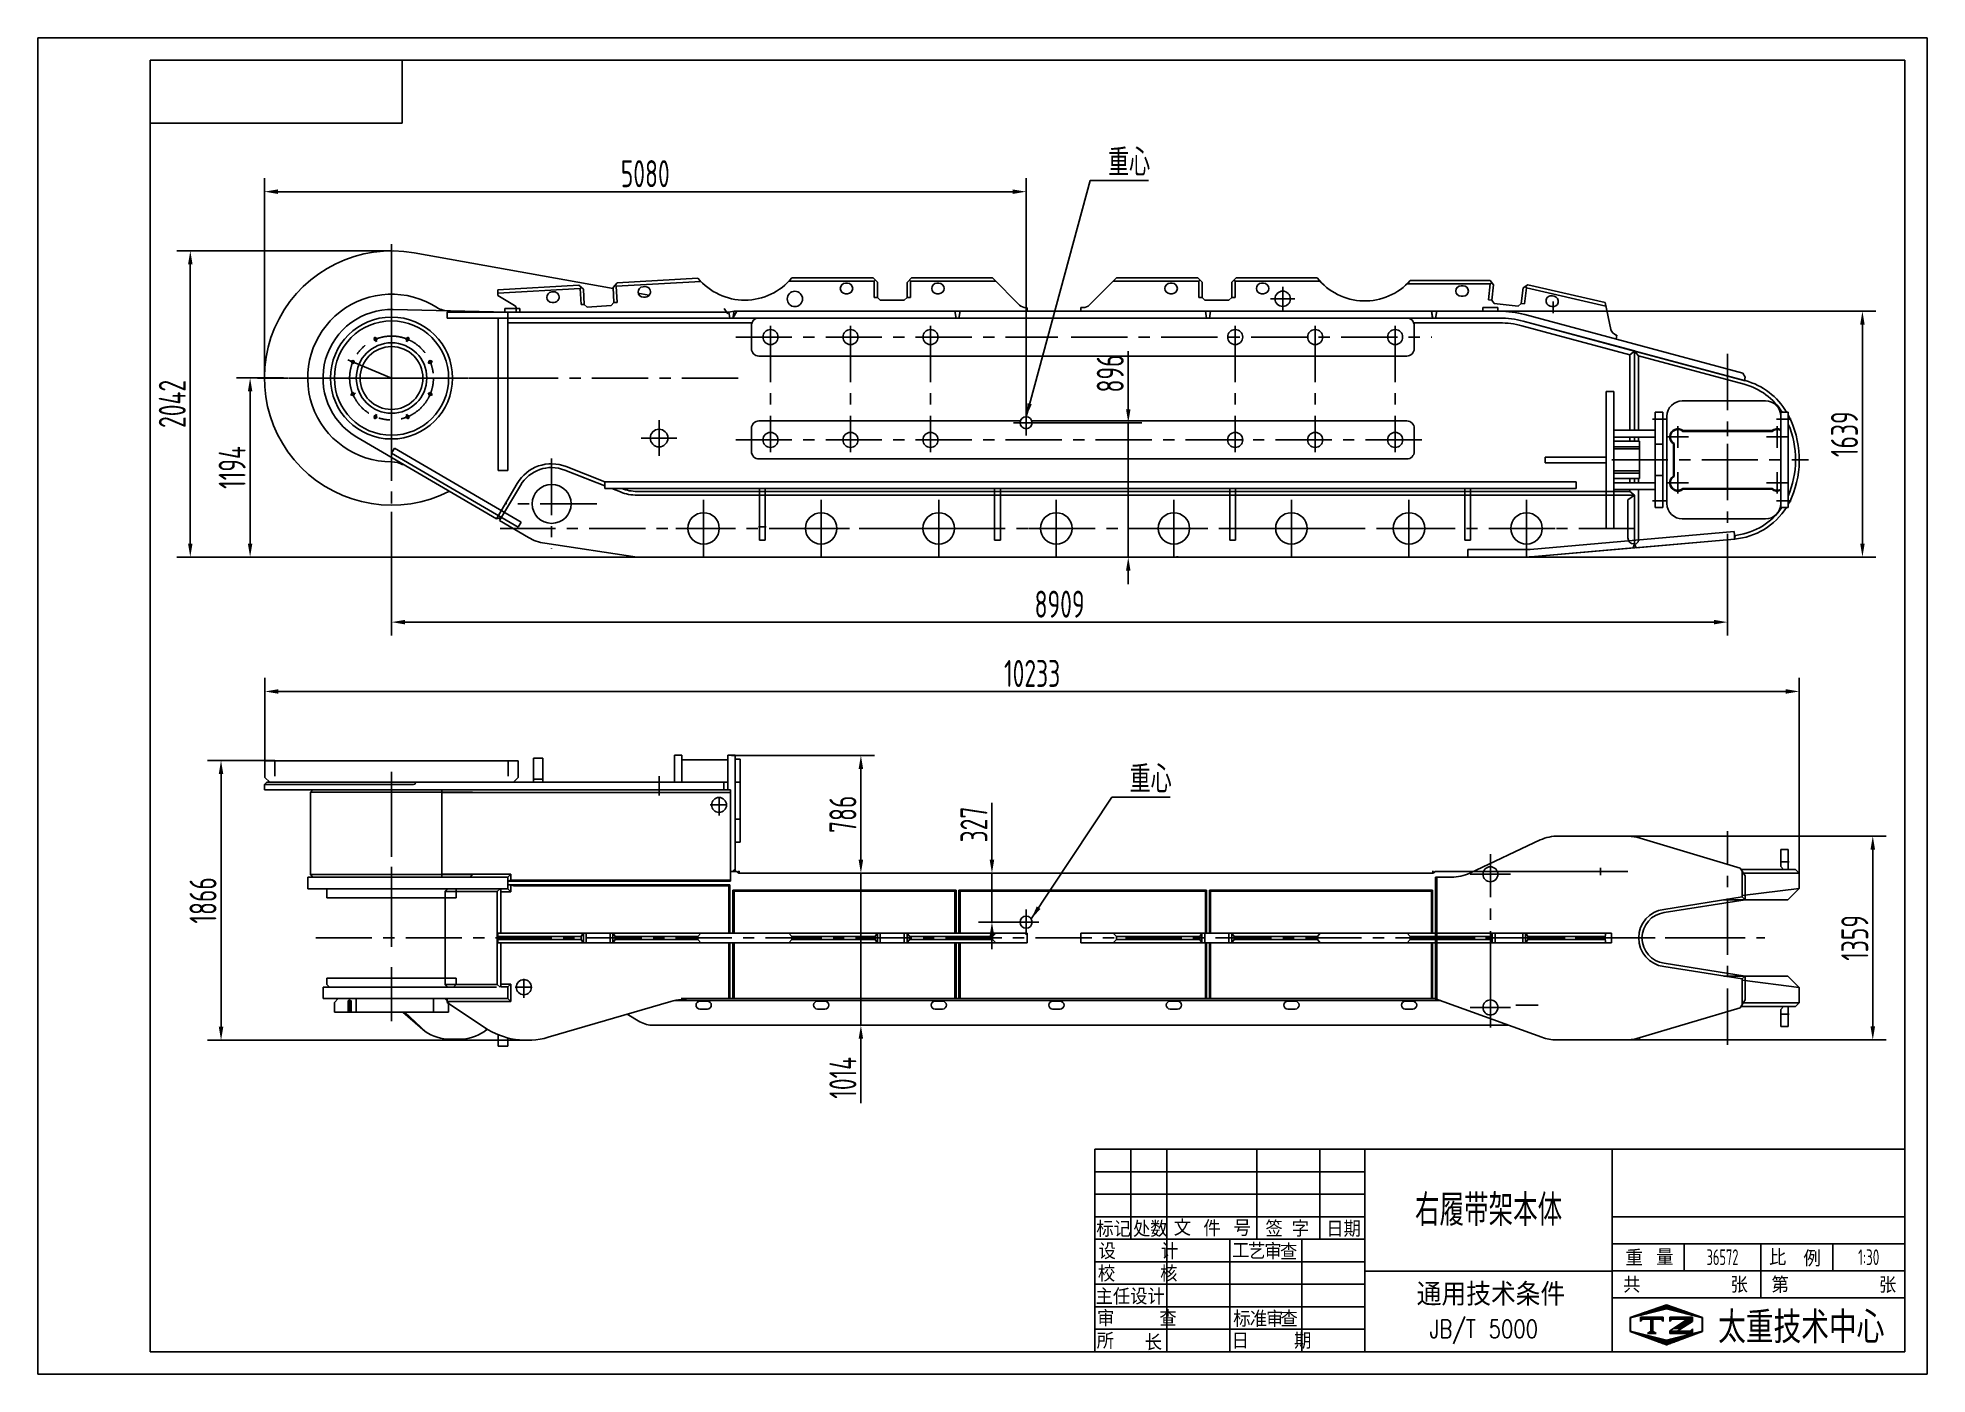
# Model space of a CAD drawing. Header units: millimetres. Extents: x 0 to 12600, y 0 to 8910.
import ezdxf
from ezdxf.enums import TextEntityAlignment as Align

# ---------------------------------------------------------------- set-up
doc = ezdxf.new("R2010")
doc.units = ezdxf.units.MM
doc.header["$LTSCALE"] = 300
doc.linetypes.add('G', pattern=[2, 1.25, -0.25, 0.25, -0.25])
for name, color, linetype in [('01', 7, 'Continuous'), ('02', 1, 'Continuous'), ('05', 4, 'G'), ('08', 1, 'Continuous'), ('11', 3, 'Continuous'), ('THICK', 7, 'Continuous')]:
    doc.layers.add(name, color=color, linetype=linetype)
doc.styles.add('HZLIB', font='TXT', dxfattribs={"width": 0.8, "bigfont": 'hztxt.shx'})
doc.styles.get("Standard").update_dxf_attribs({"font": 'isocp', "width": 0.707, "bigfont": 'intecad.shx'})
doc.dimstyles.new('INTE', dxfattribs={"dimscale": 30, "dimtxt": 6, "dimasz": 3, "dimexe": 3, "dimexo": 0, "dimgap": 1, "dimtad": 1, "dimdec": 0, "dimdsep": 46, "dimtxsty": 'Standard', "dimcen": 0, "dimclrd": 1, "dimclre": 1, "dimclrt": 3, "dimaunit": 1, "dimadec": 0, "dimazin": 0, "dimtfac": 1, "dimtdec": 0, "dimtmove": 0, "dimatfit": 0, "dimfxl": 0, "dimarcsym": 0})

msp = doc.modelspace()

# ---------------------------------------------------------------- texts
at = {"layer": '01', "color": 3, "char_height": 180, "attachment_point": 7}
for insert in [(7137.7, 7989.2), (7281.5, 3876.7)]:
    msp.add_mtext('重心', dxfattribs=dict(at, insert=insert))
at = {"layer": '11'}
for s, height, width, p, p2 in [('右履带架本体', 210, 0.699166, (9184.2, 989), (10165.8, 989)), ('36572', 105, 0.593088, (11128.8, 727.5), (11341.2, 727.5)), ('1:30', 105, 0.655288, (12139.4, 727.5), (12280.6, 727.5))]:
    msp.add_text(s, height=height, dxfattribs=dict(at, width=width)).set_placement(p, p2, align=Align.FIT)

# ---------------------------------------------------------------- blocks, each defined once
blk = doc.blocks.new('*D279')
at = {"layer": '08', "color": 1, "lineweight": -2}
for p, q in [((1514, 4034), (1514, 4642)), ((11657, 4552), (1604, 4552)), ((11747, 3290), (11747, 4642))]:
    blk.add_line(p, q, dxfattribs=at)
at = {"layer": '08', "color": 1}
for points in [[(1604, 4567), (1604, 4537), (1514, 4552)], [(11657, 4567), (11657, 4537), (11747, 4552)]]:
    blk.add_solid(points, dxfattribs=at)
at = {"layer": 'Defpoints', "color": 0}
for p in [(1514, 4552), (1514, 4034), (11747, 3290)]:
    blk.add_point(p, dxfattribs=at)
at = {"layer": '08', "color": 3, "insert": (6631, 4672), "char_height": 180, "attachment_point": 5}
blk.add_mtext('10233', dxfattribs=at)
blk = doc.blocks.new('*D280')
at = {"layer": '08', "color": 1, "lineweight": -2}
for p, q in [((2359, 7490), (927, 7490)), ((1017, 5538), (1017, 7400)), ((4208, 5448), (927, 5448))]:
    blk.add_line(p, q, dxfattribs=at)
at = {"layer": '08', "color": 1}
for points in [[(1002, 7400), (1032, 7400), (1017, 7490)], [(1002, 5538), (1032, 5538), (1017, 5448)]]:
    blk.add_solid(points, dxfattribs=at)
at = {"layer": 'Defpoints', "color": 0}
for p in [(1017, 7490), (2359, 7490), (4208, 5448)]:
    blk.add_point(p, dxfattribs=at)
at = {"layer": '08', "color": 3, "insert": (897, 6469), "char_height": 180, "attachment_point": 5, "rotation": 90}
blk.add_mtext('2042', dxfattribs=at)
blk = doc.blocks.new('*D281')
at = {"layer": '08', "color": 1, "lineweight": -2}
for p, q in [((1581, 4092), (1132, 4092)), ((1222, 4002), (1222, 2316)), ((3262, 2226), (1132, 2226))]:
    blk.add_line(p, q, dxfattribs=at)
at = {"layer": '08', "color": 1}
for points in [[(1207, 4002), (1237, 4002), (1222, 4092)], [(1207, 2316), (1237, 2316), (1222, 2226)]]:
    blk.add_solid(points, dxfattribs=at)
at = {"layer": 'Defpoints', "color": 0}
for p in [(1581, 4092), (1222, 2226), (3262, 2226)]:
    blk.add_point(p, dxfattribs=at)
at = {"layer": '08', "color": 3, "insert": (1102, 3159), "char_height": 180, "attachment_point": 5, "rotation": 90}
blk.add_mtext('1866', dxfattribs=at)
blk = doc.blocks.new('*D282')
at = {"layer": '08', "color": 1, "lineweight": -2}
for p, q in [((5489, 3430), (5489, 3520)), ((5607, 3340), (5399, 3340)), ((5489, 3340), (5489, 2326)), ((5607, 2326), (5399, 2326)), ((5489, 2236), (5489, 1806))]:
    blk.add_line(p, q, dxfattribs=at)
at = {"layer": '08', "color": 1}
for points in [[(5474, 3430), (5504, 3430), (5489, 3340)], [(5474, 2236), (5504, 2236), (5489, 2326)]]:
    blk.add_solid(points, dxfattribs=at)
at = {"layer": 'Defpoints', "color": 0}
for p in [(5607, 3340), (5489, 2326), (5607, 2326)]:
    blk.add_point(p, dxfattribs=at)
at = {"layer": '08', "color": 3, "insert": (5369, 1976), "char_height": 180, "attachment_point": 5, "rotation": 90}
blk.add_mtext('1014', dxfattribs=at)
blk = doc.blocks.new('*D283')
at = {"layer": '08', "color": 1, "lineweight": -2}
for p, q in [((4626, 4126), (5579, 4126)), ((5489, 3430), (5489, 4036)), ((5190, 3340), (5579, 3340))]:
    blk.add_line(p, q, dxfattribs=at)
at = {"layer": '08', "color": 1}
for points in [[(5474, 4036), (5504, 4036), (5489, 4126)], [(5474, 3430), (5504, 3430), (5489, 3340)]]:
    blk.add_solid(points, dxfattribs=at)
at = {"layer": 'Defpoints', "color": 0}
for p in [(4626, 4126), (5489, 4126), (5190, 3340)]:
    blk.add_point(p, dxfattribs=at)
at = {"layer": '08', "color": 3, "insert": (5369, 3733), "char_height": 180, "attachment_point": 5, "rotation": 90}
blk.add_mtext('786', dxfattribs=at)
blk = doc.blocks.new('*D284')
at = {"layer": '08', "color": 1, "lineweight": -2}
for p, q in [((10459, 3588), (12327, 3588)), ((12237, 2319), (12237, 3498)), ((10459, 2229), (12327, 2229))]:
    blk.add_line(p, q, dxfattribs=at)
at = {"layer": '08', "color": 1}
for points in [[(12222, 3498), (12252, 3498), (12237, 3588)], [(12222, 2319), (12252, 2319), (12237, 2229)]]:
    blk.add_solid(points, dxfattribs=at)
at = {"layer": 'Defpoints', "color": 0}
for p in [(10459, 3588), (12237, 3588), (10459, 2229)]:
    blk.add_point(p, dxfattribs=at)
at = {"layer": '08', "color": 3, "insert": (12117, 2909), "char_height": 180, "attachment_point": 5, "rotation": 90}
blk.add_mtext('1359', dxfattribs=at)
blk = doc.blocks.new('*D285')
at = {"layer": '08', "color": 1, "lineweight": -2}
for p, q in [((1639, 6642), (1326, 6642)), ((1416, 6552), (1416, 5538)), ((1968, 5448), (1326, 5448))]:
    blk.add_line(p, q, dxfattribs=at)
at = {"layer": '08', "color": 1}
for points in [[(1401, 6552), (1431, 6552), (1416, 6642)], [(1401, 5538), (1431, 5538), (1416, 5448)]]:
    blk.add_solid(points, dxfattribs=at)
at = {"layer": 'Defpoints', "color": 0}
for p in [(1639, 6642), (1416, 5448), (1968, 5448)]:
    blk.add_point(p, dxfattribs=at)
at = {"layer": '08', "color": 3, "insert": (1296, 6045), "char_height": 180, "attachment_point": 5, "rotation": 90}
blk.add_mtext('1194', dxfattribs=at)
blk = doc.blocks.new('*D286')
at = {"layer": '08', "color": 1, "lineweight": -2}
for p, q in [((9483, 7087), (12258, 7087)), ((12168, 5538), (12168, 6997)), ((9925, 5448), (12258, 5448))]:
    blk.add_line(p, q, dxfattribs=at)
at = {"layer": '08', "color": 1}
for points in [[(12153, 6997), (12183, 6997), (12168, 7087)], [(12153, 5538), (12183, 5538), (12168, 5448)]]:
    blk.add_solid(points, dxfattribs=at)
at = {"layer": 'Defpoints', "color": 0}
for p in [(9483, 7087), (12168, 7087), (9925, 5448)]:
    blk.add_point(p, dxfattribs=at)
at = {"layer": '08', "color": 3, "insert": (12048, 6267), "char_height": 180, "attachment_point": 5, "rotation": 90}
blk.add_mtext('1639', dxfattribs=at)
blk = doc.blocks.new('*D287')
at = {"layer": '08', "color": 1, "lineweight": -2}
for p, q in [((2359, 5749), (2359, 4924)), ((11268, 5434), (11268, 4924)), ((2449, 5014), (11178, 5014))]:
    blk.add_line(p, q, dxfattribs=at)
at = {"layer": '08', "color": 1}
for points in [[(2449, 5029), (2449, 4999), (2359, 5014)], [(11178, 5029), (11178, 4999), (11268, 5014)]]:
    blk.add_solid(points, dxfattribs=at)
at = {"layer": 'Defpoints', "color": 0}
for p in [(2359, 5749), (11268, 5434), (11268, 5014)]:
    blk.add_point(p, dxfattribs=at)
at = {"layer": '08', "color": 3, "insert": (6814, 5134), "char_height": 180, "attachment_point": 5}
blk.add_mtext('8909', dxfattribs=at)
blk = doc.blocks.new('*D288')
at = {"layer": '08', "color": 1, "lineweight": -2}
for p, q in [((7272, 6434), (7272, 6820)), ((6676, 6344), (7362, 6344)), ((7272, 5448), (7272, 6344)), ((7020, 5448), (7362, 5448)), ((7272, 5358), (7272, 5268))]:
    blk.add_line(p, q, dxfattribs=at)
at = {"layer": '08', "color": 1}
for points in [[(7257, 6434), (7287, 6434), (7272, 6344)], [(7257, 5358), (7287, 5358), (7272, 5448)]]:
    blk.add_solid(points, dxfattribs=at)
at = {"layer": 'Defpoints', "color": 0}
for p in [(6676, 6344), (7020, 5448), (7272, 5448)]:
    blk.add_point(p, dxfattribs=at)
at = {"layer": '08', "color": 3, "insert": (7152, 6672), "char_height": 180, "attachment_point": 5, "rotation": 90}
blk.add_mtext('896', dxfattribs=at)
blk = doc.blocks.new('*D289')
at = {"layer": '08', "color": 1, "lineweight": -2}
for p, q in [((1511, 6642), (1511, 7974)), ((6591, 6259), (6591, 7974)), ((6501, 7884), (1601, 7884))]:
    blk.add_line(p, q, dxfattribs=at)
at = {"layer": '08', "color": 1}
for points in [[(1601, 7899), (1601, 7869), (1511, 7884)], [(6501, 7899), (6501, 7869), (6591, 7884)]]:
    blk.add_solid(points, dxfattribs=at)
at = {"layer": 'Defpoints', "color": 0}
for p in [(1511, 7884), (1511, 6642), (6591, 6259)]:
    blk.add_point(p, dxfattribs=at)
at = {"layer": '08', "color": 3, "insert": (4051, 8004), "char_height": 180, "attachment_point": 5}
blk.add_mtext('5080', dxfattribs=at)
blk = doc.blocks.new('*D290')
at = {"layer": '08', "color": 1, "lineweight": -2}
for p, q in [((6363, 3430), (6363, 3809)), ((6676, 3340), (6273, 3340)), ((6363, 3014), (6363, 3340)), ((6676, 3014), (6273, 3014)), ((6363, 2924), (6363, 2834))]:
    blk.add_line(p, q, dxfattribs=at)
at = {"layer": '08', "color": 1}
for points in [[(6348, 3430), (6378, 3430), (6363, 3340)], [(6348, 2924), (6378, 2924), (6363, 3014)]]:
    blk.add_solid(points, dxfattribs=at)
at = {"layer": 'Defpoints', "color": 0}
for p in [(6363, 3340), (6676, 3340), (6676, 3014)]:
    blk.add_point(p, dxfattribs=at)
at = {"layer": '08', "color": 3, "insert": (6243, 3665), "char_height": 180, "attachment_point": 5, "rotation": 90}
blk.add_mtext('327', dxfattribs=at)
blk = doc.blocks.new('*X295')
at = {"color": 0}
for p, q in [((127.06, 4.8), (132.06, 4.8)), ((127.06, 4.5), (132.06, 4.5)), ((131.84, 5.1), (132.06, 5.1))]:
    blk.add_line(p, q, dxfattribs=at)
blk = doc.blocks.new('*X294')
at = {"color": 0}
for p, q in [((127.06, 7.8), (132.06, 7.8)), ((127.06, 7.5), (132.06, 7.5)), ((127.06, 7.2), (127.32, 7.2)), ((127.84, 5.4), (129.64, 5.4)), ((128.3, 5.7), (130.1, 5.7)), ((128.77, 6), (130.57, 6)), ((129.23, 6.3), (131.04, 6.3)), ((129.7, 6.6), (131.51, 6.6)), ((130.16, 6.9), (131.98, 6.9)), ((130.62, 7.2), (132.06, 7.2))]:
    blk.add_line(p, q, dxfattribs=at)
blk = doc.blocks.new('*X291')
at = {"color": 0}
for p, q in [((119.8, 8.4), (120.72, 8.4)), ((120.66, 8.7), (121.92, 8.7)), ((121.52, 9), (123.12, 9)), ((122.38, 9.3), (124.32, 9.3)), ((123.24, 9.6), (125.52, 9.6)), ((124.1, 9.9), (128.52, 9.9)), ((124.97, 10.2), (127.67, 10.2)), ((125.83, 10.5), (126.82, 10.5)), ((127.02, 9.6), (129.37, 9.6)), ((128.22, 9.3), (130.22, 9.3)), ((129.42, 9), (131.07, 9)), ((130.62, 8.7), (131.92, 8.7)), ((131.82, 8.4), (132.77, 8.4)), ((118.22, 7.8), (118.32, 7.8)), ((118.22, 7.5), (118.27, 7.5)), ((118.22, 7.2), (118.27, 7.2)), ((118.22, 6.9), (118.27, 6.9)), ((118.22, 6.6), (118.27, 6.6)), ((118.22, 6.3), (118.27, 6.3)), ((118.22, 6), (118.27, 6)), ((118.22, 5.7), (118.27, 5.7)), ((118.22, 5.4), (118.27, 5.4)), ((118.22, 5.1), (118.27, 5.1)), ((118.22, 4.8), (118.27, 4.8)), ((118.79, 4.5), (119.42, 4.5)), ((118.94, 8.1), (119.52, 8.1)), ((119.61, 4.2), (120.62, 4.2)), ((131.92, 4.2), (132.95, 4.2)), ((133.02, 8.1), (133.62, 8.1)), ((133.12, 4.5), (133.76, 4.5)), ((134.22, 7.8), (134.32, 7.8)), ((134.27, 7.5), (134.32, 7.5)), ((134.27, 7.2), (134.32, 7.2)), ((134.27, 6.9), (134.32, 6.9)), ((134.27, 6.6), (134.32, 6.6)), ((134.27, 6.3), (134.32, 6.3)), ((134.27, 6), (134.32, 6)), ((134.27, 5.7), (134.32, 5.7)), ((134.27, 5.4), (134.32, 5.4)), ((134.27, 5.1), (134.32, 5.1)), ((134.27, 4.8), (134.32, 4.8)), ((120.43, 3.9), (121.82, 3.9)), ((121.26, 3.6), (123.02, 3.6)), ((122.08, 3.3), (124.22, 3.3)), ((122.91, 3), (125.42, 3)), ((123.73, 2.7), (128.89, 2.7)), ((124.55, 2.4), (128.07, 2.4)), ((125.38, 2.1), (127.26, 2.1)), ((126.2, 1.8), (126.45, 1.8)), ((127.12, 3), (129.7, 3)), ((128.32, 3.3), (130.51, 3.3)), ((129.52, 3.6), (131.32, 3.6)), ((130.72, 3.9), (132.14, 3.9))]:
    blk.add_line(p, q, dxfattribs=at)
blk = doc.blocks.new('*X292')
at = {"color": 0}
for p, q in [((120.53, 7.8), (125.53, 7.8)), ((120.53, 7.5), (125.53, 7.5)), ((120.53, 7.2), (120.79, 7.2)), ((125.27, 7.2), (125.53, 7.2))]:
    blk.add_line(p, q, dxfattribs=at)
blk = doc.blocks.new('*X293')
at = {"color": 0}
for p, q in [((122.34, 4.5), (123.72, 4.5)), ((122.82, 4.8), (123.24, 4.8))]:
    blk.add_line(p, q, dxfattribs=at)
blk = doc.blocks.new('*U296', base_point=(226.71, 64.63))
at = {"layer": 'THICK'}
for p, q in [((46.71, 109.63), (226.71, 109.63)), ((46.71, 109.63), (46.71, 64.63)), ((54.7, 109.6), (54.7, 109.63)), ((54.71, 89.63), (54.71, 109.63)), ((62.71, 64.63), (62.71, 109.63)), ((82.71, 89.63), (82.71, 109.63)), ((96.71, 89.63), (96.71, 109.63)), ((106.71, 64.63), (106.71, 109.63)), ((161.71, 64.63), (161.71, 109.63)), ((226.71, 64.63), (226.71, 109.63)), ((46.71, 94.63), (106.71, 94.63)), ((161.71, 94.63), (226.71, 94.63)), ((46.71, 89.63), (106.71, 89.63)), ((76.71, 64.63), (76.71, 89.63)), ((92.71, 64.63), (92.71, 89.63)), ((161.71, 88.63), (226.71, 88.63)), ((177.71, 82.63), (177.71, 88.63)), ((194.71, 76.63), (194.71, 88.63)), ((210.71, 82.63), (210.71, 88.63)), ((106.71, 82.56), (161.71, 82.56)), ((161.71, 82.63), (226.71, 82.63)), ((161.71, 76.63), (226.71, 76.63)), ((46.71, 64.63), (226.71, 64.63))]:
    blk.add_line(p, q, dxfattribs=at)
at = {"layer": 'THICK', "color": 3}
for p, q in [((46.71, 104.63), (106.71, 104.63)), ((46.71, 99.63), (106.71, 99.63)), ((46.71, 84.63), (106.71, 84.63)), ((46.71, 79.63), (106.71, 79.63)), ((46.71, 74.63), (106.71, 74.63)), ((165.67, 72.23), (173.77, 75.05)), ((165.67, 69.09), (165.67, 72.23)), ((165.72, 72.17), (173.72, 74.17)), ((165.72, 69.17), (165.72, 72.17)), ((167.98, 72.33), (172.98, 72.33)), ((167.98, 71.33), (167.98, 72.33)), ((168.48, 71.83), (167.98, 71.33)), ((172.48, 71.83), (168.48, 71.83)), ((170.26, 71.83), (170.26, 69.09)), ((170.48, 71.83), (170.48, 69.09)), ((170.73, 71.83), (170.73, 69.09)), ((172.98, 71.33), (172.48, 71.83)), ((172.98, 72.33), (172.98, 71.33)), ((173.72, 74.17), (181.72, 72.17)), ((173.77, 75.05), (181.77, 72.23)), ((174.51, 72.33), (179.51, 72.33)), ((174.51, 72.33), (174.51, 71.33)), ((178.45, 71.83), (174.51, 69.28)), ((174.51, 71.33), (175.01, 71.83)), ((175.01, 71.83), (178.45, 71.83)), ((179.51, 72.33), (179.51, 71.33)), ((181.72, 72.17), (181.72, 69.17)), ((181.77, 72.23), (181.77, 69.09)), ((46.71, 69.63), (106.71, 69.63)), ((173.77, 66.14), (165.67, 69.09)), ((173.72, 67.17), (165.72, 69.17)), ((170.48, 69.32), (169.51, 68.71)), ((169.51, 68.71), (170.48, 68.71)), ((170.48, 69.32), (171.45, 68.71)), ((171.45, 68.71), (170.48, 68.71)), ((181.72, 69.17), (173.72, 67.17)), ((181.77, 69.09), (173.77, 66.14)), ((174.51, 69.28), (174.51, 68.71)), ((174.51, 68.71), (179.51, 68.71)), ((176.95, 69.7), (176.18, 69.21)), ((179.01, 69.21), (176.18, 69.21)), ((179.51, 71.33), (176.95, 69.7)), ((179.51, 69.71), (179.01, 69.21)), ((179.51, 68.71), (179.51, 69.71))]:
    blk.add_line(p, q, dxfattribs=at)
for name in ['*X291', '*X292', '*X294', '*X293', '*X295']:
    blk.add_blockref(name, (47.45, 64.38), dxfattribs=at)
for s, height, p in [('标记', 3.5, (50.86, 92.06)), ('处数', 3.5, (59.02, 92.06)), ('文', 3.5, (66.15, 92.32)), ('件', 3.5, (72.73, 92.19)), ('号', 3.5, (79.44, 92.19)), ('日期', 3.5, (101.96, 92.04)), ('工', 3.5, (79.13, 87.12)), ('艺', 3.5, (82.67, 87.12)), ('审', 3.5, (86.29, 87.12)), ('查', 3.5, (89.77, 86.98)), ('通用技术条件', 5, (134.74, 77.62)), ('共          张', 3.5, (177.98, 79.64)), ('第          张', 3.5, (210.97, 79.64)), ('标', 3.5, (79.38, 72.08)), ('准', 3.5, (83.05, 72.08)), ('审', 3.5, (86.67, 72.08)), ('查', 3.5, (89.87, 72.08)), ('所', 3.5, (49.01, 67.16)), ('长', 3.5, (59.69, 66.83))]:
    blk.add_text(s, height=height, dxfattribs=at).set_placement(p, align=Align.MIDDLE)
for s, p in [('签 字', (84.6, 90.19)), ('设     计', (47.52, 85.19)), ('校     核', (47.35, 80.21)), ('重', (164.64, 83.71)), ('量', (171.48, 83.84)), ('比', (196.54, 83.8)), ('例', (204.2, 83.57)), ('主任设计', (46.84, 75.12)), ('审     查', (47.17, 70.26)), ('日     期', (77.11, 65.28))]:
    blk.add_text(s, height=3.5, dxfattribs=at).set_placement(p)
at = {"layer": 'THICK', "color": 3, "style": 'HZLIB', "width": 0.8}
blk.add_text('JB/T 5000', height=4, dxfattribs=at).set_placement((121.08, 67.68))
at = {"layer": 'THICK', "color": 3, "width": 0.8}
blk.add_text('太重技术中心', height=7, dxfattribs=at).set_placement((185.23, 66.52))
blk = doc.blocks.new('*U297', base_point=(251.96, 168.31))
at = {"layer": '01'}
for p, q in [((251.96, 168.31), (251.96, 182.31)), ((195.96, 168.31), (251.96, 168.31))]:
    blk.add_line(p, q, dxfattribs=at)
blk = doc.blocks.new('*U298')
at = {"layer": '01'}
for points in [[(415, 292), (25, 292)], [(25, 292), (25, 5)], [(415, 5), (415, 292)], [(25, 5), (415, 5)]]:
    blk.add_lwpolyline(points, dxfattribs=at)
at = {"layer": '02'}
for points in [[(420, 297), (0, 297)], [(0, 297), (0, 0)], [(420, 0), (420, 297)], [(0, 0), (420, 0)]]:
    blk.add_lwpolyline(points, dxfattribs=at)

# ---------------------------------------------------------------- dimensions: what is measured, and where the dimension line sits
at = {"layer": '08'}
for base, p1, p2, picture, middle in [((1511, 7884), (6591, 6258.7), (1511, 6641.7), '*D289', (4051, 8004)), ((11268.2, 5013.7), (2359, 5748.7), (11268.2, 5433.8), '*D287', (6813.6, 5133.7)), ((1514.489429, 4552.0472302), (11746.989429, 3289.5849889), (1514.489429, 4034.2849889), '*D279', (6630.739429, 4672.0649467))]:
    dim = msp.add_linear_dim(base=base, p1=p1, p2=p2, dimstyle='INTE', dxfattribs=at)
    dim.commit()
    dim.dimension.update_dxf_attribs({"geometry": picture, "text_midpoint": middle})
for base, p1, p2, picture, middle in [((1016.9, 7489.7), (4207.8, 5447.7), (2359, 7489.7), '*D280', (896.9, 6468.7)), ((12167.7, 7086.7), (9924.9, 5447.7), (9482.7, 7086.7), '*D286', (12047.7, 6267.2)), ((1416.3, 5447.7), (1639.5, 6641.7), (1968.4, 5447.7), '*D285', (1296.3, 6044.7)), ((1222.1, 2226.1), (1581, 4092.5), (3262.4, 2226.1), '*D281', (1102.1, 3159.3)), ((5489.4, 4126.1), (5190, 3340.4), (4626, 4126.1), '*D283', (5369.4, 3733.2)), ((12236.8, 3588.1), (10459.2, 2229.1), (10459.2, 3588.1), '*D284', (12116.8, 2908.6))]:
    dim = msp.add_linear_dim(base=base, p1=p1, p2=p2, angle=90, dimstyle='INTE', dxfattribs=at)
    dim.commit()
    dim.dimension.update_dxf_attribs({"geometry": picture, "text_midpoint": middle})
for base, p1, p2, picture, middle in [((7272.2, 5447.7), (6676, 6343.7), (7020.3, 5447.7), '*D288', (7272.2, 6671.6)), ((6362.8, 3340.4), (6676, 3013.6), (6676, 3340.4), '*D290', (6362.8, 3664.9)), ((5489.4, 2326.1), (5607, 3340.4), (5607, 2326.1), '*D282', (5489.4, 1976.1))]:
    dim = msp.add_linear_dim(base=base, p1=p1, p2=p2, angle=90, dimstyle='INTE', dxfattribs=at)
    dim.commit()
    dim.dimension.update_dxf_attribs({"geometry": picture, "text_midpoint": middle, "dimtype": 160})

# ---------------------------------------------------------------- linework, layer by layer
for p, q in [((3836.9, 7237.9), (2508.9, 7476.3)), ((4609.3, 7079.7), (2730, 7079.7)), ((2730, 7041.7), (2730, 7079.7)), ((4615.9, 7041.7), (4609.3, 7079.7)), ((4635, 7041.7), (4642.9, 7086.7)), ((4662, 7086.7), (4636, 7041.7)), ((4642.9, 7086.7), (6116.1, 7086.7)), ((4662, 7086.7), (9295.1, 7086.7)), ((6124, 7041.7), (6116.1, 7086.7)), ((6143, 7041.7), (6150.9, 7086.7)), ((6150.9, 7086.7), (7786.1, 7086.7)), ((7794, 7041.7), (7786.1, 7086.7)), ((7813, 7041.7), (7820.9, 7086.7)), ((7820.9, 7086.7), (9294.1, 7086.7)), ((9302, 7041.7), (9294.1, 7086.7)), ((9295.1, 7086.7), (9303, 7041.7)), ((9328.9, 7086.7), (9321, 7041.7)), ((9328.9, 7086.7), (9747, 7086.7)), ((11371.4, 6674.8), (9916.4, 7064.4)), ((4616, 7041.7), (2730, 7041.7)), ((3070, 6025.7), (3070, 7041.7)), ((3070, 7041.7), (3134, 7041.7)), ((3134, 6025.7), (3134, 7041.7)), ((3134, 7009.7), (4762.6, 7009.7)), ((4331, 7041.7), (9748, 7041.7)), ((4635, 7041.7), (6124, 7041.7)), ((4789.3, 7041.7), (9748, 7041.7)), ((6143, 7041.7), (7794, 7041.7)), ((7813, 7041.7), (9302, 7041.7)), ((9175.9, 7009.7), (9748, 7009.7)), ((9321, 7041.7), (9747, 7041.7)), ((10617, 6797.1), (9897.7, 6990)), ((11381, 6625.7), (9904.8, 7020.9)), ((10649, 6822.2), (9905.6, 7021)), ((10649, 6821.7), (9905.9, 7020.9)), ((10617, 6797.1), (10649, 6821.7)), ((10649, 6821.7), (11386.9, 6624)), ((10649, 6821.7), (10674, 6789.1)), ((4809, 6787.7), (9129, 6787.7)), ((10674, 6789.1), (11380.4, 6599.8)), ((10674, 6789.1), (10674, 6293.2)), ((11371.4, 6674.8), (11386.9, 6647.9)), ((11386.9, 6647.9), (11381, 6625.7)), ((10459.2, 5638.7), (10459.2, 6551.7)), ((10459.2, 6551.7), (10509.2, 6551.7)), ((10509.2, 5638.7), (10509.2, 6551.7)), ((10786, 6413.2), (10786, 5778.2)), ((10836, 6413.2), (10786, 6413.2)), ((10836, 6413.2), (10836, 5778.2)), ((11623.7, 6413.2), (11623.7, 5778.2)), ((11623.7, 6413.2), (11673.7, 6413.2)), ((11673.7, 6413.2), (11673.7, 5778.2)), ((3058.4, 5703.3), (2128.3, 6247.2)), ((10674, 6248.2), (10674, 6219.7)), ((10907.7, 6202.6), (10907.7, 5988.8)), ((10912.7, 6205.4), (10912.7, 5986)), ((11623.7, 6205.4), (11623.7, 5986)), ((11623.7, 6205.4), (11623.7, 5986)), ((4809.3, 6102), (9129.3, 6102)), ((3070, 6025.7), (3134, 6025.7)), ((3781.5, 5949.7), (10258.5, 5949.7)), ((3781.5, 5949.7), (3781.5, 5904.7)), ((10258.5, 5949.7), (10258.5, 5904.7)), ((10674, 5971.7), (10674, 5943.2)), ((3781.5, 5904.7), (10258.5, 5904.7)), ((3997, 5885.7), (10617, 5885.7)), ((3997, 5860.7), (10649, 5860.7)), ((10617, 5885.7), (10649, 5860.7)), ((10674, 5898.2), (10674, 5559.7)), ((3058.4, 5703.3), (3092.6, 5712.3)), ((3058.4, 5703.3), (3092.6, 5712.3)), ((10786, 5778.2), (10836, 5778.2)), ((11673.7, 5778.2), (11623.7, 5778.2)), ((11313.7, 5617.5), (9951.5, 5498.8)), ((11318, 5567.7), (9955.8, 5449)), ((10459.2, 5638.7), (10509.2, 5638.7)), ((10659, 5510.6), (11314.9, 5567.9)), ((11313.7, 5617.5), (11318, 5567.7)), ((11314.5, 5573.4), (11314.9, 5567.9)), ((9536, 5497.7), (9925, 5497.7)), ((9536, 5497.7), (9536, 5447.7)), ((9536, 5447.7), (9924.9, 5447.7)), ((10649, 5534.7), (10659, 5510.6)), ((3203.5, 4089.5), (1514.5, 4089.5)), ((1514.5, 4089.5), (1514.5, 3979.1)), ((3203.5, 4089.5), (3203.5, 3979.1)), ((3305, 3947.1), (3305, 4106.1)), ((3305, 4106.1), (3369, 4106.1)), ((3369, 3947.1), (3369, 4106.1)), ((4246, 4126.1), (4246, 3947.1)), ((4296, 4122.1), (4296, 4126.1)), ((4296, 3947.1), (4296, 4125.1)), ((4296, 3947.1), (4296, 4099.1)), ((4296, 4096.1), (4601, 4096.1)), ((4601, 3897.1), (4601, 4126.1)), ((4651, 4126.1), (4601, 4126.1)), ((4651, 3352.1), (4651, 4126.1)), ((1511, 3931.1), (1527, 3947.1)), ((1511, 3931.1), (2506, 3931.1)), ((1511, 3931.1), (1511, 3897.1)), ((1514.5, 3979.1), (1546.5, 3947.1)), ((1527, 3947.1), (4601, 3947.1)), ((3171.5, 3947.1), (1546.5, 3947.1)), ((2518, 3947.1), (2518, 3943.1)), ((3203.5, 3979.1), (3171.5, 3947.1)), ((3369, 3966.1), (3305, 3966.1)), ((3305, 3947.1), (3369, 3947.1)), ((4576, 3947.1), (4576, 3897.1)), ((4601, 3947.1), (4601, 3897.1)), ((1511, 3897.1), (4601, 3897.1)), ((1819, 3879.6), (1835, 3895.6)), ((2899, 3879.6), (1819, 3879.6)), ((1819, 3330.6), (1819, 3879.6)), ((2883, 3895.6), (1835, 3895.6)), ((9550, 3339.7), (10018.8, 3562)), ((10590.4, 3588.1), (10142.2, 3588.1)), ((11351.9, 3374.1), (10662.5, 3579.4)), ((11623.7, 3384.6), (11623.7, 3499.1)), ((11623.7, 3499.1), (11673.7, 3499.1)), ((11673.7, 3365.6), (11673.7, 3499.1)), ((1800, 3313.1), (1800, 3237.1)), ((2899, 3330.6), (1819, 3330.6)), ((1835, 3314.6), (1819, 3330.6)), ((2982, 3313.1), (1835, 3313.1)), ((2883, 3314.6), (2899, 3330.6)), ((9321, 3313.6), (9321, 2503.6)), ((9321, 3313.6), (9426.5, 3313.6)), ((9328.9, 3313.6), (9328.9, 2500.8)), ((11351.9, 3374.1), (11386.9, 3321.6)), ((11364.9, 3354.6), (11364.9, 3182)), ((11386.9, 3321.6), (11386.9, 3162.6)), ((11642.7, 3365.6), (11623.7, 3384.6)), ((11642.7, 3365.6), (11673.7, 3365.6)), ((11747, 3340.6), (11747, 3238.6)), ((2791, 3237.1), (1927, 3237.1)), ((1927, 3176.6), (1927, 3237.1)), ((1927, 3176.6), (2791, 3176.6)), ((2791, 3176.6), (2791, 3237.1)), ((3089, 3236.1), (3089, 2940.6)), ((3089, 3236.1), (3135, 3236.1)), ((3154, 3217.1), (3089, 3217.1)), ((4616, 3263.1), (3135, 3263.1)), ((3135, 3236.1), (3135, 3263.1)), ((3135, 3236.1), (3154, 3217.1)), ((3154, 3217.1), (3154, 3263.1)), ((3175, 3256.4), (3154, 3263.1)), ((4609.3, 3256.4), (3175, 3256.4)), ((4609.3, 3256.4), (4616, 3263.1)), ((4609.3, 2940.6), (4609.3, 3256.4)), ((4616, 3263.1), (4616, 2940.6)), ((4635, 3228.1), (6124, 3228.1)), ((4642.9, 3220.2), (4635, 3228.1)), ((4635, 2940.6), (4635, 3228.1)), ((4642.9, 3220.2), (6116.1, 3220.2)), ((4642.9, 2940.6), (4642.9, 3220.2)), ((6116.1, 3220.2), (6124, 3228.1)), ((6116.1, 2940.6), (6116.1, 3220.2)), ((6124, 3228.1), (6124, 2940.6)), ((6143, 3228.1), (7794, 3228.1)), ((6150.9, 3220.2), (6143, 3228.1)), ((6143, 2940.6), (6143, 3228.1)), ((6150.9, 3220.2), (7786.1, 3220.2)), ((6150.9, 2940.6), (6150.9, 3220.2)), ((7786.1, 3220.2), (7794, 3228.1)), ((7786.1, 2940.6), (7786.1, 3220.2)), ((7794, 3228.1), (7794, 2940.6)), ((7813, 3228.1), (9302, 3228.1)), ((7820.9, 3220.2), (7813, 3228.1)), ((7813, 2940.6), (7813, 3228.1)), ((7820.9, 3220.2), (9294.1, 3220.2)), ((7820.9, 2940.6), (7820.9, 3220.2)), ((9294.1, 3220.2), (9302, 3228.1)), ((9294.1, 2940.6), (9294.1, 3220.2)), ((9302, 3228.1), (9302, 2940.6)), ((11364.9, 3182), (10843.7, 3099.1)), ((11386.9, 3162.6), (10846.4, 3077.2)), ((11671, 3162.6), (11243.1, 3162.6)), ((11747, 3238.6), (11364.9, 3191.2)), ((11364.9, 3182), (11386.9, 3162.6)), ((11747, 3238.6), (11671, 3162.6)), ((3089, 2876.6), (3089, 2582.1)), ((4609.3, 2504.1), (4609.3, 2876.6)), ((4616, 2876.6), (4616, 2504.1)), ((4635, 2504.1), (4635, 2876.6)), ((4642.9, 2504.1), (4642.9, 2876.6)), ((6116.1, 2504.1), (6116.1, 2876.6)), ((6124, 2876.6), (6124, 2504.1)), ((6143, 2504.1), (6143, 2876.6)), ((6150.9, 2504.1), (6150.9, 2876.6)), ((7786.1, 2504.1), (7786.1, 2876.6)), ((7794, 2876.6), (7794, 2504.1)), ((7813, 2504.1), (7813, 2876.6)), ((7820.9, 2504.1), (7820.9, 2876.6)), ((9294.1, 2504.1), (9294.1, 2876.6)), ((9302, 2876.6), (9302, 2504.1)), ((11364.9, 2635.2), (10843.7, 2718.1)), ((11386.9, 2654.6), (10846.4, 2739.9)), ((11671, 2654.6), (11243.1, 2654.6)), ((11364.9, 2635.2), (11386.9, 2654.6)), ((11386.9, 2495.6), (11386.9, 2654.6)), ((11747, 2578.6), (11671, 2654.6)), ((1902, 2580.1), (1902, 2504.1)), ((1927, 2640.6), (2791, 2640.6)), ((1927, 2640.6), (1927, 2599.1)), ((1927, 2599.1), (1946, 2580.1)), ((2772, 2580.1), (1946, 2580.1)), ((2791, 2599.1), (2772, 2580.1)), ((2791, 2640.6), (2791, 2599.1)), ((3089, 2601.1), (3154, 2601.1)), ((3089, 2582.1), (3135, 2582.1)), ((3135, 2582.1), (3154, 2601.1)), ((3135, 2582.1), (3135, 2504.1)), ((3154, 2601.1), (3154, 2485.1)), ((11364.9, 2462.6), (11364.9, 2635.2)), ((11747, 2578.6), (11364.9, 2626)), ((11747, 2476.6), (11747, 2578.6)), ((1978, 2479.1), (2003, 2504.1)), ((1978, 2413.6), (1978, 2479.1)), ((1978, 2413.6), (2740, 2413.6)), ((2715, 2504.1), (2003, 2504.1)), ((2582.8, 2285.7), (2434.8, 2413.6)), ((2740, 2479.1), (2715, 2504.1)), ((3135, 2504.1), (2730, 2504.1)), ((2730, 2479.1), (2730, 2504.1)), ((3154, 2485.1), (2730, 2485.1)), ((2730, 2479.1), (2979.9, 2311.9)), ((2740, 2413.6), (2740, 2479.1)), ((3135, 2504.1), (3154, 2485.1)), ((3404.3, 2246.3), (4220.7, 2483.9)), ((3930.1, 2399.3), (4015.6, 2349.9)), ((9355.4, 2491.1), (4245.5, 2491.1)), ((4616, 2504.1), (4362.6, 2504.1)), ((4465.5, 2486.6), (4415.5, 2486.6)), ((4465.5, 2434.6), (4415.5, 2434.6)), ((6124, 2504.1), (4635, 2504.1)), ((5249.5, 2486.6), (5199.5, 2486.6)), ((5249.5, 2434.6), (5199.5, 2434.6)), ((6033.5, 2486.6), (5983.5, 2486.6)), ((6033.5, 2434.6), (5983.5, 2434.6)), ((7794, 2504.1), (6143, 2504.1)), ((6817.5, 2486.6), (6767.5, 2486.6)), ((6817.5, 2434.6), (6767.5, 2434.6)), ((7601.5, 2486.6), (7551.5, 2486.6)), ((7601.5, 2434.6), (7551.5, 2434.6)), ((7601.5, 2434.6), (7551.5, 2434.6)), ((9302, 2504.1), (7813, 2504.1)), ((8385.5, 2486.6), (8335.5, 2486.6)), ((8385.5, 2434.6), (8335.5, 2434.6)), ((9169.5, 2486.6), (9119.5, 2486.6)), ((9169.5, 2434.6), (9119.5, 2434.6)), ((10029.1, 2246), (9321, 2503.6)), ((11351.9, 2443.1), (10662.5, 2237.7)), ((11351.9, 2443.1), (11386.9, 2495.6)), ((11642.7, 2451.6), (11623.7, 2432.6)), ((11623.7, 2432.6), (11623.7, 2318.1)), ((11642.7, 2451.6), (11673.7, 2451.6)), ((11673.7, 2451.6), (11673.7, 2318.1)), ((2979.4, 2285.7), (2997, 2300.9)), ((9808.9, 2326.1), (4104.6, 2326.1)), ((11623.7, 2318.1), (11673.7, 2318.1)), ((2808.9, 2233.6), (2753.3, 2233.6)), ((3070, 2186.1), (3070, 2263.9)), ((3070, 2186.1), (3134, 2186.1)), ((3134, 2186.1), (3134, 2242.6)), ((10590.4, 2229.1), (10129.2, 2229.1))]:
    msp.add_line(p, q)
for radius in [406.5, 235, 209.5]:
    msp.add_circle((2359, 6641.7), radius)
for centre, radius, start, end in [((2359, 6641.7), 848, 79.81838, 297.07331), ((2359, 6641.7), 457, 88.58532, 239.68312), ((9747, 6431.7), 655, 75.01125, 90), ((9748, 6431.7), 610, 74.99308, 90), ((9748, 6431.7), 610, 75.02904, 90), ((9748, 6431.7), 578, 74.99308, 90), ((11268.1, 6182.7), 432, 32.2498, 75), ((11268.1, 6182.7), 457, 30.2929, 75), ((10937.7, 6248.7), 55, 50.59943, 236.94427), ((11598.7, 6248.7), 55, 62.96431, 129.40057), ((11106, 6095.7), 616, 336.80333, 22.84022), ((11106, 6095.7), 641, 336.80333, 27.6687), ((10937.7, 6248.7), 50, 48.59038, 240), ((11598.7, 6248.7), 50, 60, 131.40962), ((10937.7, 5942.7), 55, 123.05573, 309.40057), ((10937.7, 5942.7), 50, 120, 311.40962), ((11598.7, 5942.7), 55, 230.59943, 297.03569), ((11598.7, 5942.7), 50, 228.59038, 300), ((11275.1, 6023.2), 457, 330.71005, 336.80333), ((11275.1, 6023.2), 457, 275, 327.57748), ((11275.1, 6023.2), 432, 277.53604, 325.44574), ((10649, 5559.7), 25, 270, 0), ((11334.4, 5575.1), 20, 97.53604, 185), ((9925, 5803.7), 306, 270, 275.24225), ((9925, 5803.7), 356, 270, 275.24225), ((2506, 3943.1), 12, 270, 0), ((10142.2, 3283.1), 305, 90, 113.88098), ((10590.4, 3283.1), 305, 76.3183, 90), ((9426.5, 3618.6), 305, 270, 293.88098), ((10867.9, 2908.6), 192, 97.24491, 262.75509), ((10867.9, 2908.6), 170, 97.24491, 262.75509), ((4362.6, 1996.1), 508, 90, 106.2238), ((4415.5, 2460.6), 26, 90, 270), ((4465.5, 2460.6), 26, 270, 90), ((5199.5, 2460.6), 26, 90, 270), ((5249.5, 2460.6), 26, 270, 90), ((5983.5, 2460.6), 26, 90, 270), ((6033.5, 2460.6), 26, 270, 90), ((6767.5, 2460.6), 26, 90, 270), ((6817.5, 2460.6), 26, 270, 90), ((7551.5, 2460.6), 26, 90, 270), ((7601.5, 2460.6), 26, 270, 90), ((8335.5, 2460.6), 26, 90, 270), ((8385.5, 2460.6), 26, 270, 90), ((9119.5, 2460.6), 26, 90, 270), ((9169.5, 2460.6), 26, 270, 90), ((2753.3, 2538.6), 305, 236.02346, 270), ((2808.9, 2538.6), 305, 270, 303.97654), ((3262.4, 2734.1), 508, 236.21383, 286.2238), ((4104.6, 2504.1), 178, 240, 270), ((10129.2, 2534.1), 305, 250.83928, 270), ((10590.4, 2534.1), 305, 270, 283.6817)]:
    msp.add_arc(centre, radius, start, end)
at = {"layer": '01'}
for p, q in [((5028, 7308.7), (5571.1, 7308.7)), ((5571.1, 7308.7), (5599.6, 7280)), ((5797.3, 7279), (5827.1, 7308.7)), ((5827.1, 7308.7), (6367, 7308.7)), ((6367, 7308.7), (6547.4, 7128.3)), ((7193, 7308.7), (7013.6, 7129.3)), ((7735, 7308.7), (7193, 7308.7)), ((7735, 7308.7), (7764, 7279.7)), ((7991, 7308.7), (7962, 7279.7)), ((8532, 7308.7), (7991, 7308.7)), ((3067, 7229.7), (3608.2, 7260.9)), ((3067, 7207.6), (3616.5, 7239.3)), ((3440, 7216.1), (3427, 7215.4)), ((3608.2, 7260.9), (3638.8, 7233.6)), ((3616.5, 7239.3), (3623.5, 7247.2)), ((3616.5, 7239.3), (3622.7, 7131.5)), ((3638.8, 7233.6), (3644.6, 7132.8)), ((3836.5, 7245), (3863.8, 7275.6)), ((3836.5, 7245), (3842.3, 7144.2)), ((3858.1, 7253.2), (3850.1, 7260.3)), ((3858.1, 7253.2), (4421.4, 7285.7)), ((3858.1, 7253.2), (3864.3, 7145.4)), ((3863.8, 7275.6), (4402.7, 7306.7)), ((4036, 7250.5), (4049, 7251.2)), ((5008.5, 7286.7), (5577.6, 7286.7)), ((5399.5, 7273.7), (5386.5, 7273.7)), ((5386.5, 7203.7), (5399.5, 7203.7)), ((5577.6, 7287.1), (5577.3, 7178.8)), ((5577.6, 7287.1), (5585.2, 7294.5)), ((5599.6, 7280), (5599.3, 7178.7)), ((5797.3, 7178.1), (5797.3, 7279)), ((5819.3, 7286.7), (5812.2, 7293.8)), ((5819.3, 7286.7), (6389, 7286.7)), ((5819.3, 7286.7), (5819.3, 7178.1)), ((5996.5, 7273.7), (6009.5, 7273.7)), ((6009.5, 7203.7), (5996.5, 7203.7)), ((7742, 7286.7), (7171, 7286.7)), ((7564.5, 7273.7), (7551.5, 7273.7)), ((7551.5, 7203.7), (7564.5, 7203.7)), ((7742, 7286.7), (7749.5, 7294.2)), ((7742, 7178.1), (7742, 7286.7)), ((7764, 7178.7), (7764, 7279.7)), ((7962, 7178.7), (7962, 7279.7)), ((7984, 7286.7), (7976.5, 7294.2)), ((8550.8, 7286.7), (7984, 7286.7)), ((7984, 7178.7), (7984, 7286.7)), ((8161.5, 7273.7), (8174.5, 7273.7)), ((8174.5, 7203.7), (8161.5, 7203.7)), ((9686.3, 7269.7), (9131.9, 7269.7)), ((9684.6, 7291.7), (9153, 7291.7)), ((9492, 7256.7), (9505, 7256.7)), ((9505, 7186.7), (9492, 7186.7)), ((9674.3, 7163), (9686.3, 7269.7)), ((9707.7, 7262.9), (9684.6, 7291.7)), ((9686.3, 7269.7), (9696, 7277.4)), ((9696.2, 7160.6), (9707.7, 7262.9)), ((9893, 7138.6), (9904.7, 7243.4)), ((9935.9, 7262.9), (9904.7, 7243.4)), ((9914.9, 7136.1), (9926.7, 7242.5)), ((9926.7, 7242.5), (9920.1, 7253)), ((9926.7, 7242.5), (10457.1, 7120.9)), ((9935.9, 7262.9), (10452, 7144.7)), ((10100.5, 7189.3), (10113.1, 7186.4)), ((3134, 7079.7), (2370.3, 7098.5)), ((3115, 7079.7), (3115, 7104.7)), ((3115, 7104.7), (3215, 7104.7)), ((3134, 7041.7), (3134, 7079.7)), ((3191, 7104.7), (3191, 7079.7)), ((3191, 7079.7), (4609, 7079.7)), ((3215, 7079.7), (3215, 7104.7)), ((3431, 7145.5), (3444, 7146.2)), ((3644.6, 7132.8), (3622.7, 7131.5)), ((3644.6, 7132.8), (3664.7, 7114.9)), ((3664.7, 7114.9), (3824.4, 7124.1)), ((3699.8, 7079.7), (3919.4, 7079.7)), ((3824.4, 7124.1), (3842.3, 7144.2)), ((3864.3, 7145.4), (3842.3, 7144.2)), ((4053, 7181.3), (4040, 7180.6)), ((4609, 7079.7), (4643, 7086.7)), ((4643, 7086.7), (6598, 7086.7)), ((5599.3, 7178.7), (5577.3, 7178.8)), ((5599.3, 7178.7), (5618.2, 7159.7)), ((5618.2, 7159.7), (5778.7, 7159.7)), ((5778.7, 7159.7), (5797.3, 7178.1)), ((5797.3, 7178.1), (5819.3, 7178.1)), ((6116.1, 7086.7), (6150.9, 7086.7)), ((6589.8, 7110.7), (6598, 7110.7)), ((6598, 7110.7), (6598, 7085.7)), ((6971.1, 7111.7), (6956, 7111.7)), ((6956, 7111.7), (6956, 7086.7)), ((9747, 7086.7), (6956, 7086.7)), ((7764, 7178.1), (7742, 7178.1)), ((7783, 7159.7), (7764, 7178.7)), ((7943, 7159.7), (7783, 7159.7)), ((7820.9, 7086.7), (7786.1, 7086.7)), ((7962, 7178.7), (7943, 7159.7)), ((7962, 7178.7), (7984, 7178.7)), ((9294.1, 7086.7), (9328.9, 7086.7)), ((9637, 7111.7), (9737, 7111.7)), ((9637, 7086.7), (9637, 7111.7)), ((9674.3, 7163), (9696.2, 7160.6)), ((9713, 7139.6), (9696.2, 7160.6)), ((9872, 7121.8), (9713, 7139.6)), ((9737, 7086.7), (9737, 7111.7)), ((9872, 7121.8), (9893, 7138.6)), ((9914.9, 7136.1), (9893, 7138.6)), ((10097.5, 7118.2), (10084.8, 7121.1)), ((10105.3, 7152.3), (10105.3, 7074.8)), ((10452, 7144.7), (10490.3, 6966)), ((4759, 6837.7), (4759, 6991.7)), ((4809, 7041.7), (6552.6, 7041.7)), ((6628.8, 7041.7), (9129, 7041.7)), ((10524.7, 6901.5), (10531, 6927)), ((10531, 6927), (10526.3, 6928.2)), ((3949, 6641.7), (4024, 6641.7)), ((4759.3, 6152), (4759.3, 6306)), ((4809.3, 6356), (6552.9, 6356)), ((6629.1, 6356), (9129.3, 6356)), ((2359, 6141.2), (2378.2, 6174)), ((2378.2, 6174), (3222.4, 5680.4)), ((4024, 6241.7), (4099, 6241.7)), ((10509.2, 6293.2), (10786, 6293.2)), ((10509.2, 6248.2), (10786, 6248.2)), ((10681.2, 6184), (10509.2, 6184)), ((10912.7, 6205.4), (10907.7, 6202.6)), ((10970.8, 6286.2), (10972.6, 6291.2)), ((11565.6, 6286.2), (10970.8, 6286.2)), ((11563.8, 6291.2), (10972.6, 6291.2)), ((11268.2, 6273.7), (11268.2, 6254.4)), ((11268.2, 6273.7), (11268.2, 6254.4)), ((11565.6, 6286.2), (11563.8, 6291.2)), ((3203.2, 5647.6), (2359, 6141.2)), ((3781.3, 5949.7), (3523.4, 6051.2)), ((10459.2, 6114.2), (10053.2, 6114.2)), ((10459.2, 6076.2), (10053.2, 6076.2)), ((10681.2, 6169.3), (10509.2, 6169.3)), ((3058.4, 5703.3), (3196.7, 5938.5)), ((3080, 5690.7), (3218.2, 5925.8)), ((3080, 5690.7), (3218.2, 5925.8)), ((3713, 5949.7), (3514.3, 6027.9)), ((3781.5, 5922.7), (3514.3, 6027.9)), ((10681.2, 6022.1), (10509.2, 6022.1)), ((10681.2, 6007.3), (10509.2, 6007.3)), ((10509.2, 5943.2), (10786, 5943.2)), ((10907.7, 5988.8), (10912.7, 5986)), ((3885.3, 5881.9), (3827.3, 5904.7)), ((3885.3, 5881.9), (3827.3, 5904.7)), ((10649, 5860.7), (3997, 5860.7)), ((4813, 5904.7), (4813, 5561.7)), ((4851, 5904.7), (4813, 5904.7)), ((4851, 5561.7), (4851, 5904.7)), ((6381, 5904.7), (6381, 5561.7)), ((6419, 5904.7), (6381, 5904.7)), ((6419, 5561.7), (6419, 5904.7)), ((7949, 5904.7), (7949, 5561.7)), ((7987, 5904.7), (7949, 5904.7)), ((7987, 5561.7), (7987, 5904.7)), ((9517, 5904.7), (9517, 5561.7)), ((9555, 5904.7), (9517, 5904.7)), ((9555, 5561.7), (9555, 5904.7)), ((10509.2, 5898.2), (10786, 5898.2)), ((10649, 5860.7), (10604, 5828.7)), ((10604, 5828.7), (10604, 5575.7)), ((10649, 5860.7), (10649, 5535.7)), ((11565.6, 5905.2), (10970.8, 5905.2)), ((10972.6, 5900.2), (10970.8, 5905.2)), ((11563.8, 5900.2), (10972.6, 5900.2)), ((11563.8, 5900.2), (11565.6, 5905.2)), ((3080, 5690.7), (3272, 5578.4)), ((3222.4, 5680.4), (3203.2, 5647.6)), ((4807, 5649.8), (4857, 5649.8)), ((4813, 5561.7), (4851, 5561.7)), ((6381, 5561.7), (6419, 5561.7)), ((7949, 5561.7), (7987, 5561.7)), ((9517, 5561.7), (9555, 5561.7)), ((3997, 5447.7), (3380.8, 5540)), ((9925, 5447.7), (3997, 5447.7)), ((10638, 5508.7), (9956, 5449)), ((10649, 5535.7), (10638, 5508.7)), ((10649, 5535.7), (10644, 5535.7)), ((4246, 4126.1), (4296, 4126.1)), ((4683.1, 4101.1), (4651, 4101.1)), ((4651, 4101.1), (4683.1, 4101.1)), ((4683.1, 4101.1), (4683.1, 3947.1)), ((4683.1, 3947.1), (4651, 3947.1)), ((4619, 3897.1), (2695, 3897.1)), ((2695, 3897.1), (2695, 3314.1)), ((4619, 3878.1), (2695, 3878.1)), ((4619, 3897.1), (4619, 3287.1)), ((4683.1, 3700.1), (4651, 3700.1)), ((4683.1, 3700.1), (4683.1, 3548.1)), ((4683.1, 3548.1), (4651, 3548.1)), ((10459.2, 3588.1), (10509.2, 3588.1)), ((2695, 3333.1), (3153.5, 3333.1)), ((2695, 3314.1), (3134.5, 3314.1)), ((3134.5, 3314.1), (3153.5, 3333.1)), ((3134.5, 3314.1), (3134.5, 3287.1)), ((3134.5, 3314.1), (3134.5, 3287.1)), ((3153.5, 3293.7), (3134.5, 3287.1)), ((4619, 3287.1), (3134.5, 3287.1)), ((3135, 3263.1), (3135, 3287.1)), ((3153.5, 3333.1), (3153.5, 3293.7)), ((4619, 3293.7), (3153.5, 3293.7)), ((4667.4, 3345.4), (4664.1, 3351.1)), ((9312.7, 3345.4), (9316, 3351.1)), ((11747, 3340.6), (11364.9, 3340.6)), ((11747, 3340.6), (11722, 3365.6)), ((2717.5, 3218.1), (3063.5, 3218.1)), ((6598, 2940.6), (3067, 2940.6)), ((3067, 2940.6), (3067, 2876.6)), ((3623.5, 2918.6), (3067, 2918.6)), ((3623.5, 2898.6), (3067, 2898.6)), ((3637.1, 2940.6), (3623.5, 2918.6)), ((3623.5, 2918.6), (3623.5, 2898.6)), ((3623.5, 2898.6), (3637.1, 2876.6)), ((3638.4, 2940.6), (3638.4, 2876.6)), ((3849.7, 2940.6), (3651.7, 2940.6)), ((3657, 2876.6), (3657, 2940.6)), ((3816.7, 2876.6), (3816.7, 2940.6)), ((3835.2, 2940.6), (3835.2, 2876.6)), ((3836.5, 2940.6), (3850.1, 2918.6)), ((3850.1, 2898.6), (3836.5, 2876.6)), ((4402.7, 2918.6), (3850.1, 2918.6)), ((3850.1, 2918.6), (3850.1, 2898.6)), ((4402.7, 2898.6), (3850.1, 2898.6)), ((4421.4, 2940.6), (4402.7, 2918.6)), ((4402.7, 2918.6), (4402.7, 2898.6)), ((4402.7, 2898.6), (4421.4, 2876.6)), ((5008.5, 2940.6), (5028, 2918.6)), ((5028, 2898.6), (5008.5, 2876.6)), ((5583.8, 2918.6), (5028, 2918.6)), ((5028, 2918.6), (5028, 2898.6)), ((5583.8, 2898.6), (5028, 2898.6)), ((5597.4, 2940.6), (5583.8, 2918.6)), ((5583.8, 2918.6), (5583.8, 2898.6)), ((5583.8, 2898.6), (5597.4, 2876.6)), ((5598.7, 2940.6), (5598.7, 2876.6)), ((5797.6, 2940.6), (5599.6, 2940.6)), ((5617.2, 2876.6), (5617.2, 2940.6)), ((5778.7, 2876.6), (5778.7, 2940.6)), ((5797.3, 2940.6), (5797.3, 2876.6)), ((5798.6, 2940.6), (5812.2, 2918.6)), ((5812.2, 2898.6), (5798.6, 2876.6)), ((6367, 2918.6), (5812.2, 2918.6)), ((5812.2, 2918.6), (5812.2, 2898.6)), ((6367, 2898.6), (5812.2, 2898.6)), ((6367, 2918.6), (6389, 2940.6)), ((6367, 2918.6), (6367, 2898.6)), ((6367, 2898.6), (6389, 2876.6)), ((6598, 2940.6), (6598, 2876.6)), ((6956, 2940.6), (10494, 2940.6)), ((6956, 2940.6), (6956, 2876.6)), ((7194, 2918.6), (7172, 2940.6)), ((7194, 2898.6), (7172, 2876.6)), ((7194, 2918.6), (7748.8, 2918.6)), ((7194, 2918.6), (7194, 2898.6)), ((7194, 2898.6), (7748.8, 2898.6)), ((7762.4, 2940.6), (7748.8, 2918.6)), ((7748.8, 2918.6), (7748.8, 2898.6)), ((7748.8, 2898.6), (7762.4, 2876.6)), ((7763.4, 2940.6), (7961.4, 2940.6)), ((7763.7, 2940.6), (7763.7, 2876.6)), ((7782.2, 2876.6), (7782.2, 2940.6)), ((7943.7, 2876.6), (7943.7, 2940.6)), ((7962.3, 2940.6), (7962.3, 2876.6)), ((7963.6, 2940.6), (7977.2, 2918.6)), ((7977.2, 2898.6), (7963.6, 2876.6)), ((7977.2, 2918.6), (8533, 2918.6)), ((7977.2, 2918.6), (7977.2, 2898.6)), ((7977.2, 2898.6), (8533, 2898.6)), ((8552.5, 2940.6), (8533, 2918.6)), ((8533, 2918.6), (8533, 2898.6)), ((8533, 2898.6), (8552.5, 2876.6)), ((9131.9, 2940.6), (9153, 2918.6)), ((9153, 2898.6), (9131.9, 2876.6)), ((9153, 2918.6), (9684.6, 2918.6)), ((9153, 2918.6), (9153, 2898.6)), ((9153, 2898.6), (9684.6, 2898.6)), ((9698.3, 2940.6), (9684.6, 2918.6)), ((9684.6, 2918.6), (9684.6, 2898.6)), ((9684.6, 2898.6), (9698.3, 2876.6)), ((9685.1, 2940.6), (9907.7, 2940.6)), ((9699.5, 2940.6), (9699.5, 2876.6)), ((9718.1, 2876.6), (9718.1, 2940.6)), ((9902.4, 2876.6), (9902.4, 2940.6)), ((9921, 2940.6), (9921, 2876.6)), ((9922.3, 2940.6), (9935.9, 2918.6)), ((9935.9, 2898.6), (9922.3, 2876.6)), ((9935.9, 2918.6), (10452, 2918.6)), ((9935.9, 2918.6), (9935.9, 2898.6)), ((9935.9, 2898.6), (10452, 2898.6)), ((10457.1, 2940.6), (10452, 2918.6)), ((10452, 2918.6), (10452, 2898.6)), ((10452, 2898.6), (10457.1, 2876.6)), ((10494, 2940.6), (10494, 2876.6)), ((6598, 2876.6), (3067, 2876.6)), ((6956, 2876.6), (10494, 2876.6)), ((3058.4, 2580.1), (1902, 2580.1)), ((2717.5, 2599.1), (3063.5, 2599.1)), ((3063.6, 2504.1), (1902, 2504.1)), ((2590.4, 2280.7), (2448.3, 2413.6)), ((4616, 2504.1), (4635, 2504.1)), ((11747, 2476.6), (11364.9, 2476.6)), ((11747, 2476.6), (11722, 2451.6)), ((2971.8, 2280.7), (2994.8, 2302.2)), ((10459.2, 2229.1), (10509.2, 2229.1))]:
    msp.add_line(p, q, dxfattribs=at)
at = {"layer": '01', "color": 7, "linetype": 'Continuous'}
for p, q in [((3067, 7229.7), (3067, 7191.7)), ((3067, 7191.7), (3178.6, 7126.2)), ((4000.7, 7208.5), (4075.8, 7195)), ((3134, 7079.7), (3134, 7009.7)), ((4576.4, 7105.1), (4601, 7069.7)), ((9179, 6991.7), (9179, 6837.7)), ((10649, 6821.7), (10649, 6293.2)), ((10617, 6797.1), (10617, 6293.2)), ((11521.7, 6489.2), (10966.7, 6489.2)), ((9179.3, 6306), (9179.3, 6152)), ((10864.7, 5804.2), (10864.7, 6387.2)), ((10509.2, 6219.7), (10681.2, 6219.7)), ((10617, 6248.2), (10617, 6219.7)), ((10649, 6219.7), (10649, 6248.2)), ((10681.2, 6219.7), (10681.2, 5971.7)), ((10786, 6199.9), (10836, 6199.9)), ((11623.7, 6213), (11623.7, 6197)), ((11623.7, 6205), (11623.7, 5986)), ((10053.2, 6076.2), (10053.2, 6114.2)), ((10509.2, 5971.7), (10681.2, 5971.7)), ((10617, 5971.7), (10617, 5943.2)), ((10649, 5943.2), (10649, 5971.7)), ((10786, 5991.5), (10836, 5991.5)), ((10617, 5898.2), (10617, 5885.7)), ((11521.7, 5702.2), (10966.7, 5702.2)), ((10590.4, 3588.1), (10681.2, 3588.1)), ((10681.2, 3588.1), (10681.2, 3573.9)), ((3134.5, 3313.1), (1800, 3313.1)), ((4619, 3351.1), (4664.1, 3351.1)), ((4632, 3351.1), (4651, 3370.1)), ((4676.1, 3340.4), (9304.1, 3340.4)), ((9316, 3351.1), (10604, 3351.1)), ((11722, 3365.6), (11357.6, 3365.6)), ((3135, 3237.1), (1800, 3237.1)), ((2732.6, 3237.1), (2717.5, 3218.1)), ((2717.5, 3218.1), (2717.5, 2599.1)), ((3063.5, 3218.1), (3082.5, 3237.1)), ((3063.5, 2599.1), (3063.5, 3218.1)), ((2732.6, 2580.1), (2717.5, 2599.1)), ((3063.5, 2599.1), (3082.5, 2580.1)), ((2091.5, 2477.6), (2067.5, 2477.6)), ((2069.9, 2488.6), (2079.5, 2494.1)), ((2069.9, 2413.6), (2069.9, 2488.6)), ((2089.1, 2488.6), (2069.9, 2488.6)), ((2089.1, 2488.6), (2079.5, 2494.1)), ((2089.1, 2413.6), (2089.1, 2488.6)), ((2124, 2504.1), (2124, 2413.6)), ((9328.9, 2504.1), (4290.2, 2504.1)), ((11722, 2451.6), (11357.6, 2451.6)), ((10590.4, 2229.1), (10681.2, 2229.1)), ((10681.2, 2229.1), (10681.2, 2243.3))]:
    msp.add_line(p, q, dxfattribs=at)
at = {"layer": '01'}
for centre, radius in [((5049, 7168.7), 51), ((8302, 7169.7), 51), ((2359, 6641.7), 381), ((4886.3, 6914.7), 50), ((5419.7, 6914.7), 50), ((5953.1, 6914.7), 50), ((7985.1, 6914.7), 50), ((8518.5, 6914.7), 50), ((9051.9, 6914.7), 50), ((2252, 6899.9), 9.6), ((2465.9, 6899.9), 9.6), ((2100.8, 6748.6), 9.6), ((2617.2, 6748.6), 9.6), ((2100.8, 6534.7), 9.6), ((2617.2, 6534.7), 9.6), ((2252, 6383.5), 9.6), ((2465.9, 6383.5), 9.6), ((6591, 6343.7), 40), ((4886.3, 6229), 50), ((5419.7, 6229), 50), ((5953.1, 6229), 50), ((7985.1, 6229), 50), ((8518.5, 6229), 50), ((9051.9, 6229), 50), ((3426.7, 5802.5), 130), ((4440, 5638.7), 104.9), ((5224, 5638.7), 104.9), ((6008, 5638.7), 104.9), ((6792, 5638.7), 104.9), ((7576, 5638.7), 104.9), ((8360, 5638.7), 104.9), ((9144, 5638.7), 104.9), ((9928, 5638.7), 104.9), ((4543, 3795.1), 50), ((9687, 3333.1), 50), ((6591, 3013.6), 40), ((3241.5, 2580.1), 50), ((9687, 2445.1), 50)]:
    msp.add_circle(centre, radius, dxfattribs=at)
at = {"layer": '01', "color": 7, "linetype": 'Continuous'}
msp.add_circle((4143, 6241.7), 59, dxfattribs=at)
msp.add_circle((4143, 6241.7), 59, dxfattribs=at)
at = {"layer": '01'}
for centre, radius, start, end in [((4714.5, 7566.7), 406, 219.82054, 320.54596), ((8849.6, 7561.5), 406, 218.51915, 318.34467), ((3429, 7180.4), 35, 93.29936, 273.29936), ((3442, 7181.2), 35, 273.29936, 93.29936), ((4038, 7215.5), 35, 93.29936, 273.29936), ((4051, 7216.3), 35, 273.29936, 93.29936), ((5386.5, 7238.7), 35, 90, 270), ((5399.5, 7238.7), 35, 270, 90), ((5996.5, 7238.7), 35, 90, 270), ((6009.5, 7238.7), 35, 270, 90), ((7551.5, 7238.7), 35, 90, 270), ((7564.5, 7238.7), 35, 270, 90), ((8161.5, 7238.7), 35, 90, 270), ((8174.5, 7238.7), 35, 270, 90), ((9492, 7221.7), 35, 90, 270), ((9505, 7221.7), 35, 270, 90), ((10092.6, 7155.2), 35, 77.09348, 257.09348), ((10105.3, 7152.3), 35, 257.09348, 77.09348), ((6589.8, 7170.7), 60, 225, 270), ((6971.1, 7171.7), 60, 270, 315), ((9747, 6431.7), 655, 75.1193, 90), ((4809, 6991.7), 50, 90, 180), ((9129, 6991.7), 50, 360, 90), ((10539.2, 6976.5), 50, 192.09348, 255.12234), ((4809, 6837.7), 50, 180, 270), ((9129, 6837.7), 50, 270, 360), ((4809.3, 6306), 50, 90, 180), ((9129.3, 6306), 50, 0, 90), ((3426, 5803.7), 266, 68.51198, 149.5479), ((4809.3, 6152), 50, 180, 270), ((9129.3, 6152), 50, 270, 0), ((3426, 5803.7), 241, 68.51198, 149.5479), ((3426, 5803.7), 241, 68.51198, 149.5479), ((3997, 6165.7), 305, 248.51198, 270), ((3997, 6165.7), 305, 248.51198, 270), ((3997, 6165.7), 280, 248.51198, 270), ((3426, 5841.7), 305, 239.68437, 261.47489), ((10644, 5575.7), 40, 180, 270), ((7573, 5803.7), 356, 270, 275.00148), ((9925, 5803.7), 356, 270, 275.00148), ((4676.1, 3350.4), 10, 210, 270), ((9304.1, 3350.4), 10, 270, 330)]:
    msp.add_arc(centre, radius, start, end, dxfattribs=at)
at = {"layer": '01', "color": 7, "linetype": 'Continuous'}
for centre, radius, start, end in [((2359, 6641.7), 559, 56.78727, 270), ((2740, 7241.7), 152, 234.65152, 268.55315), ((3166, 7104.7), 25, 0, 59.62597), ((10966.7, 6387.2), 102, 90, 180), ((11521.7, 6387.2), 102, 0, 90), ((2359, 5930.7), 152, 60.05033, 90), ((10966.7, 5804.2), 102, 180, 270), ((11521.7, 5804.2), 102, 270, 0)]:
    msp.add_arc(centre, radius, start, end, dxfattribs=at)
at = {"layer": '05'}
for p, q in [((2359, 7534.7), (2359, 5748.7)), ((2359, 7531.2), (2359, 5752.2)), ((2359, 7210), (2359, 6154.7)), ((8302, 7250.7), (8302, 7088.7)), ((2359, 7128.7), (2359, 6154.7)), ((2359, 7103.7), (2359, 6179.7)), ((8221, 7169.7), (8383, 7169.7)), ((2359, 7052.7), (2359, 6230.7)), ((2245.6, 6915.5), (2259.1, 6882.9)), ((2472.4, 6915.5), (2458.9, 6882.9)), ((2359, 6641.7), (2067.1, 6762.6)), ((2085.2, 6755.1), (2117.8, 6741.6)), ((2632.8, 6755.1), (2600.2, 6741.6)), ((4670.8, 6641.7), (1466, 6641.7)), ((3248.5, 6641.7), (1469.5, 6641.7)), ((2846, 6641.7), (1872, 6641.7)), ((2846, 6641.7), (1872, 6641.7)), ((2770, 6641.7), (1948, 6641.7)), ((2085.2, 6528.3), (2117.8, 6541.8)), ((2632.8, 6528.3), (2600.2, 6541.8)), ((6591, 6428.7), (6591, 6258.7)), ((2245.6, 6367.9), (2259.1, 6400.4)), ((2472.4, 6367.9), (2458.9, 6400.4)), ((4143, 6360.7), (4143, 6122.7)), ((4143, 6360.7), (4143, 6122.7)), ((6676, 6343.7), (6506, 6343.7)), ((10864, 6368.2), (10767, 6368.2)), ((10937.7, 6320.1), (10937.7, 6177.2)), ((11595.7, 6368.2), (11692.7, 6368.2)), ((11598.7, 6320.1), (11598.7, 6177.2)), ((4262, 6241.7), (4024, 6241.7)), ((4262, 6241.7), (4024, 6241.7)), ((4233, 6241.7), (4055, 6241.7)), ((11009.1, 6248.7), (10866.3, 6248.7)), ((11527.3, 6248.7), (11670.1, 6248.7)), ((3426, 6104.7), (3426, 5502.7)), ((10864, 6095.7), (10767, 6095.7)), ((11009.1, 5942.7), (10866.3, 5942.7)), ((10937.7, 5871.2), (10937.7, 6014.1)), ((11527.3, 5942.7), (11670.1, 5942.7)), ((11598.7, 5871.2), (11598.7, 6014.1)), ((3727, 5803.7), (3125, 5803.7)), ((3502.1, 5803.7), (3349.9, 5803.7)), ((3450.3, 5803.7), (3401.7, 5803.7)), ((3450.3, 5803.7), (3401.7, 5803.7)), ((3426, 5883.1), (3426, 5800.3)), ((3426, 5879.8), (3426, 5727.5)), ((3426, 5828), (3426, 5779.4)), ((3426, 5828), (3426, 5779.4)), ((4440, 5828.7), (4440, 5448.7)), ((5224, 5828.7), (5224, 5448.7)), ((6008, 5828.7), (6008, 5448.7)), ((6792, 5828.7), (6792, 5448.7)), ((7576, 5828.7), (7576, 5448.7)), ((8360, 5828.7), (8360, 5448.7)), ((9144, 5828.7), (9144, 5448.7)), ((9928, 5828.7), (9928, 5448.7)), ((9928, 5803.7), (9928, 5496.2)), ((10864, 5823.2), (10767, 5823.2)), ((11595.7, 5823.2), (11692.7, 5823.2)), ((4440, 5781.2), (4440, 5496.2)), ((5224, 5781.2), (5224, 5496.2)), ((6008, 5781.2), (6008, 5496.2)), ((6792, 5781.2), (6792, 5496.2)), ((7576, 5781.2), (7576, 5496.2)), ((8360, 5781.2), (8360, 5496.2)), ((9144, 5781.2), (9144, 5496.2)), ((4630, 5638.7), (4250, 5638.7)), ((4582.5, 5638.7), (4297.5, 5638.7)), ((5414, 5638.7), (5034, 5638.7)), ((5366.5, 5638.7), (5081.5, 5638.7)), ((6198, 5638.7), (5818, 5638.7)), ((6150.5, 5638.7), (5865.5, 5638.7)), ((6982, 5638.7), (6602, 5638.7)), ((6931.5, 5638.7), (6646.5, 5638.7)), ((7766, 5638.7), (7386, 5638.7)), ((7715.5, 5638.7), (7430.5, 5638.7)), ((8550, 5638.7), (8170, 5638.7)), ((8499.5, 5638.7), (8214.5, 5638.7)), ((9334, 5638.7), (8954, 5638.7)), ((9283.5, 5638.7), (8998.5, 5638.7)), ((10118, 5638.7), (9738, 5638.7)), ((10067.5, 5638.7), (9782.5, 5638.7)), ((1581, 4092.5), (1581, 3986.8)), ((3137, 4092.5), (3137, 3986.8)), ((4683.1, 3700.1), (4683.1, 3947.1)), ((9687, 2579.4), (9687, 3467.4)), ((9821.3, 3333.1), (9552.6, 3333.1)), ((6591, 3098.6), (6591, 2928.6)), ((6676, 3013.6), (6506, 3013.6)), ((2359, 2437.9), (2359, 2649.2)), ((9687, 2579.4), (9687, 2310.7)), ((2079.5, 2410.6), (2079.5, 2497.1)), ((2638.5, 2410.6), (2638.5, 2497.1)), ((9821.3, 2445.1), (9552.6, 2445.1))]:
    msp.add_line(p, q, dxfattribs=at)
at = {"layer": '05', "color": 4, "linetype": 'G'}
for p, q in [((4886.3, 6989.9), (4886.3, 6147.1)), ((5419.7, 6989.9), (5419.7, 6147.1)), ((5953.1, 6989.9), (5953.1, 6147.1)), ((7985.1, 6989.9), (7985.1, 6147.1)), ((8518.5, 6989.9), (8518.5, 6147.1)), ((9051.9, 6989.9), (9051.9, 6147.1)), ((4654.3, 6914.7), (6803.4, 6914.7)), ((6891.4, 6914.7), (9296.4, 6914.7)), ((11268.2, 6802.3), (11268.2, 5433.8)), ((1863.8, 6641.7), (2841.2, 6641.7)), ((4654.3, 6229), (9296.4, 6229)), ((10496.2, 6095.7), (11808.3, 6095.7)), ((10652, 5638.7), (3083, 5638.7)), ((2359, 4015), (2359, 3825.2)), ((4144, 3858.7), (4144, 3987.2)), ((2359, 3825.2), (2359, 2850)), ((4484.3, 3795.1), (4591.2, 3795.1)), ((4543, 3725), (4543, 3850.5)), ((11268.2, 2196.9), (11268.2, 3620.3)), ((11679.8, 3416.6), (11619.1, 3416.6)), ((2359, 3170.9), (2359, 3382.2)), ((4671.9, 3350.4), (4680.9, 3350.4)), ((4676.1, 3344.7), (4676.1, 3355.6)), ((9308.3, 3350.4), (9299.3, 3350.4)), ((9304.1, 3344.7), (9304.1, 3355.6)), ((10396.2, 3351.1), (10446.2, 3351.1)), ((10421.2, 3326.1), (10421.2, 3376.1)), ((2359, 3263.6), (2359, 3134.5)), ((1853.3, 2908.6), (11023, 2908.6)), ((9211.2, 2908.6), (11517.4, 2908.6)), ((2359, 2714.2), (2359, 2353.4)), ((2359, 2553.6), (2359, 2682.6)), ((2359, 2530.6), (2359, 2371.5)), ((3182.8, 2580.1), (3289.7, 2580.1)), ((3241.5, 2510), (3241.5, 2635.5)), ((9855.8, 2460.6), (10006.2, 2460.6)), ((11679.8, 2400.6), (11619.1, 2400.6))]:
    msp.add_line(p, q, dxfattribs=at)
at = {"layer": '05'}
msp.add_circle((2359, 6641.7), 279.5, dxfattribs=at)

# ---------------------------------------------------------------- block references
at = {"xscale": 30, "yscale": 30, "zscale": 30}
msp.add_blockref('*U296', (12450, 150), dxfattribs=at)
at = {"layer": '01', "xscale": 30, "yscale": 30, "zscale": 30}
msp.add_blockref('*U298', (0, 0), dxfattribs=at)
at = {"layer": '02', "xscale": 30, "yscale": 30, "zscale": 30}
msp.add_blockref('*U297', (2430, 8340), dxfattribs=at)

msp.set_redraw_order([(e.dxf.handle, doc.entitydb.next_handle()) for e in msp.query("TEXT MTEXT ATTDEF DIMENSION ARC_DIMENSION")])  # texts and dimensions are drawn at this point

# ---------------------------------------------------------------- leaders
at = {"layer": '01', "annotation_type": 0, "has_hookline": 1, "hookline_direction": 0, "text_width": 269.8}
for points in [[(6591, 6383.7), (7017.7, 7959.2), (7107.7, 7959.2)], [(6624.6, 3035.3), (7161.5, 3846.7), (7251.5, 3846.7)]]:
    msp.add_leader(points, dimstyle='INTE', dxfattribs=at)

doc.saveas('drawing.dxf')
